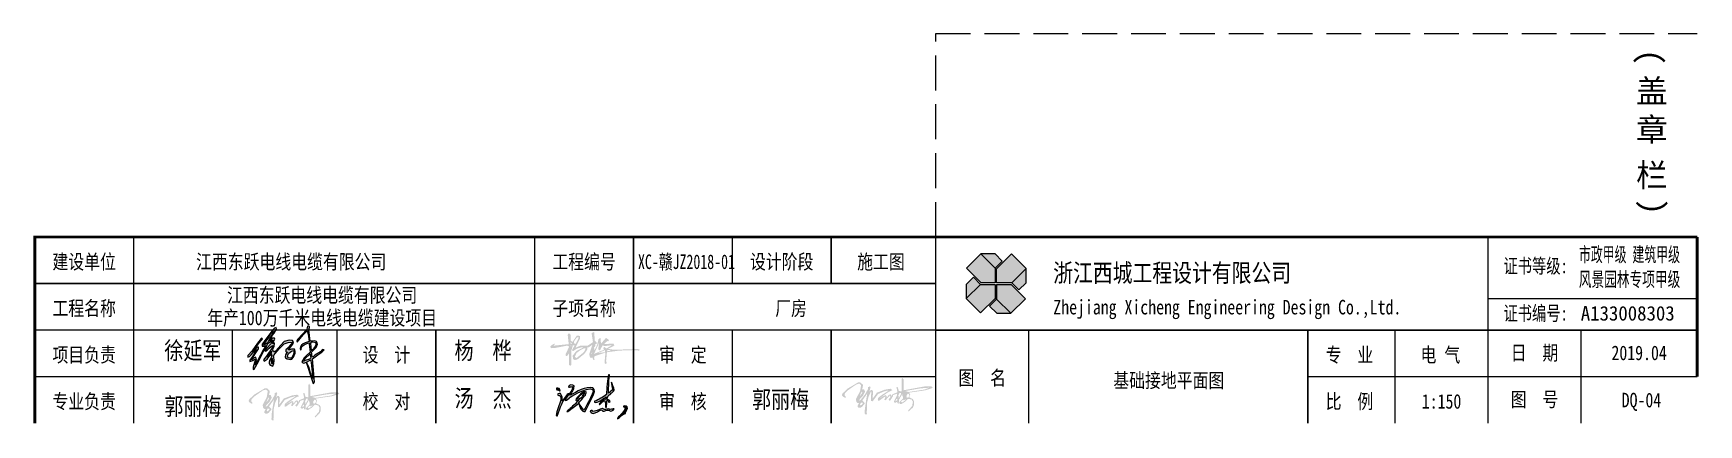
# Model space of a CAD drawing. Extents: x 7651907 to 8255021, y -2490714 to -1144618.
# Drawn here: x 8034815 to 8070627, y -1862415 to -1854009 of the extents above; entities that cross this region are included whole.
import ezdxf
from ezdxf.enums import TextEntityAlignment as Align

# ---------------------------------------------------------------- set-up
doc = ezdxf.new("R2010")
doc.units = 0
doc.header["$LTSCALE"] = 1000
doc.linetypes.add('DASH', pattern=[0.35, 0.25, -0.1])
doc.layers.get('0').update_dxf_attribs({"linetype": 'CONTINUOUS'})
for name, color, linetype in [('0_0_0', 3, 'CONTINUOUS'), ('┬Í└¬', 7, 'CONTINUOUS'), ('图框', 4, 'CONTINUOUS'), ('图框文字', 7, 'CONTINUOUS')]:
    doc.layers.add(name, color=color, linetype=linetype)
doc.styles.add('宋体', font='', dxfattribs={"width": 0.8})
doc.styles.add('黑体', font='simhei.ttf', dxfattribs={"width": 0.7})
doc.styles.get('宋体').set_extended_font_data('SimSun')

msp = doc.modelspace()

# ---------------------------------------------------------------- texts
at = {"layer": '图框文字', "ltscale": 0.1, "style": '黑体'}
for s, p in [('(', (8069604.5, -1854520.4)), (')', (8069658.8, -1857736.4))]:
    msp.add_text(s, height=500, rotation=270, dxfattribs=at).set_placement(p, align=Align.MIDDLE_CENTER)
for s, p in [('盖', (8069620.3, -1855248.6)), ('章', (8069620.3, -1856077.3)), ('栏', (8069620.3, -1857055.5))]:
    msp.add_text(s, height=500, dxfattribs=at).set_placement(p, align=Align.MIDDLE_CENTER)
at = {"layer": '图框文字', "ltscale": 0.1, "style": '宋体'}
for s, height, width, p in [('市政甲级 建筑甲级 ', 312.5, 0.6, (8069202.5, -1858915)), ('建设单位', 312.5, 0.8, (8035908.5, -1859071.3)), ('江西东跃电线电缆有限公司', 312.5, 0.8, (8040360.8, -1859071.3)), ('工程编号', 312.5, 0.8, (8046658.5, -1859071.3)), ('XC-赣JZ2018-01', 312.5, 0.7, (8048860.2, -1859071.3)), ('设计阶段', 312.5, 0.8, (8050908.5, -1859071.3)), ('施工图', 312.5, 0.8, (8053042, -1859071.3)), ('证书等级:', 312.5, 0.72, (8067119.2, -1859161.8)), ('风景园林专项甲级', 312.5, 0.64, (8069140.3, -1859447.8)), ('工程名称', 312.5, 0.8, (8035908.5, -1860071.3)), ('江西东跃电线电缆有限公司', 312.5, 0.8, (8041025.4, -1859788.7)), ('子项名称', 312.5, 0.8, (8046658.5, -1860071.3)), ('年产100万千米电线电缆建设项目', 312.5, 0.8, (8041025.4, -1860276.7)), ('证书编号:', 312.5, 0.72, (8067119.2, -1860178.7)), ('A133008303 ', 312.5, 0.95, (8069202.5, -1860178.7)), ('项目负责', 312.5, 0.8, (8035908.5, -1861071.3)), ('徐延军', 375, 0.8, (8038246, -1861008.9)), ('设  计', 312.5, 0.8, (8042408.5, -1861071.3)), ('杨  桦', 375, 0.8, (8044486.2, -1861008.9)), ('审  定', 312.5, 0.8, (8048783.5, -1861071.3)), ('专  业', 312.5, 0.8, (8063117.3, -1861071.3)), ('电 气', 312.5, 0.8, (8065072.8, -1861071.3)), ('日  期', 312.5, 0.8, (8067096, -1861028.8)), ('2019.04', 312.5, 0.8, (8069346, -1861028.8)), ('图  名', 312.5, 0.8, (8055221, -1861566.9)), ('专业负责', 312.5, 0.8, (8035908.5, -1862071.3)), ('郭丽梅', 375, 0.8, (8038246, -1862208.9)), ('校  对', 312.5, 0.8, (8042408.5, -1862071.3)), ('汤  杰', 375, 0.8, (8044486.2, -1862036.2)), ('审  核', 312.5, 0.8, (8048783.5, -1862071.3)), ('郭丽梅', 375, 0.8, (8050884.8, -1862058.9)), ('比  例', 312.5, 0.8, (8063117.3, -1862071.3)), ('1:150', 312.5, 0.8, (8065098, -1862071.3)), ('图  号', 312.5, 0.8, (8067096, -1862028.8))]:
    msp.add_text(s, height=height, dxfattribs=dict(at, width=width)).set_placement(p, align=Align.CENTER)
at = {"layer": '图框文字', "ltscale": 0.1, "style": '宋体', "width": 0.8}
for s, height, p in [('浙江西城工程设计有限公司', 390.625, (8056747.1, -1859349.6)), ('Zhejiang Xicheng Engineering Design Co.,Ltd.', 312.5, (8056749.2, -1860046.7))]:
    msp.add_text(s, height=height, dxfattribs=at).set_placement(p)
at = {"layer": '图框文字', "color": 1, "ltscale": 0.1, "style": '宋体', "width": 0.8}
for s, p in [('厂房', (8051110.8, -1860071.3)), ('基础接地平面图', (8059232.3, -1861619.5)), ('DQ-04', (8069396.8, -1862042.9))]:
    msp.add_text(s, height=312.5, dxfattribs=at).set_placement(p, align=Align.CENTER)

# ---------------------------------------------------------------- blocks, each defined once
blk = doc.blocks.new('标志')
at = {"layer": '图框', "ltscale": 0.1}
h = blk.add_hatch(color=251, dxfattribs=at)
h.paths.add_polyline_path([(1484421, -466010), (1484102, -466330), (1484102, -466631), (1484426, -466631), (1484734, -466323)])
h.paths.add_polyline_path([(1484067, -466008), (1483761, -466008), (1484069, -466316), (1484221, -466163)])
h.paths.add_polyline_path([(1483761, -466008), (1483453, -466317), (1483767, -466631), (1484069, -466631), (1484069, -466316)])
h.paths.add_polyline_path([(1483754, -466664), (1483601, -466511), (1483446, -466666), (1483446, -466971)])
h.paths.add_polyline_path([(1484069, -466664), (1483754, -466664), (1483446, -466971), (1483754, -467279), (1484069, -466965)])
h.paths.add_polyline_path([(1484413, -466664), (1484102, -466664), (1484102, -466979), (1484409, -467286), (1484722, -466973)])
h.paths.add_polyline_path([(1484102, -466979), (1483949, -467131), (1484103, -467286), (1484409, -467286)])
h.paths.add_polyline_path([(1484734, -466323), (1484426, -466631), (1484579, -466784), (1484734, -466629)])
blk.add_line((1484421, -466010), (1484102, -466330), dxfattribs=at)
at = {"layer": '图框', "ltscale": 0.1, "flags": 128}
for points in [[(1484069, -466631), (1483767, -466631), (1483453, -466317), (1483761, -466008), (1484069, -466316), (1484069, -466631)], [(1484069, -466316), (1484221, -466163), (1484067, -466008), (1483761, -466008)], [(1484102, -466631), (1484102, -466330), (1484421, -466010), (1484734, -466323), (1484426, -466631), (1484102, -466631)], [(1484102, -466631), (1484102, -466330), (1484421, -466010)], [(1483754, -466664), (1483601, -466511), (1483446, -466666), (1483446, -466971)], [(1484426, -466631), (1484579, -466784), (1484734, -466629), (1484734, -466323)], [(1484069, -466664), (1484069, -466965), (1483754, -467279), (1483446, -466971), (1483754, -466664), (1484069, -466664)], [(1484102, -466664), (1484102, -466979), (1483949, -467131)], [(1484102, -466979), (1483949, -467131), (1484103, -467286), (1484409, -467286)], [(1484102, -466664), (1484413, -466664), (1484722, -466973), (1484409, -467286), (1484102, -466979), (1484102, -466664)]]:
    blk.add_lwpolyline(points, dxfattribs=at)
blk = doc.blocks.new('汤杰（实）')
at = {"linetype": 'Continuous', "lineweight": 0}
h = blk.add_hatch(color=256, dxfattribs=at)
edge = h.paths.add_edge_path()
edge.add_spline(control_points=[(-6.699, 2.428), (-6.699, 2.428), (-6.699, 2.428), (-6.699, 2.428), (-6.693, 2.542), (-6.666, 2.585), (-6.569, 2.639)], knot_values=[0.269231, 0.269231, 0.269231, 0.269231, 0.288462, 0.288462, 0.288462, 0.307692, 0.307692, 0.307692, 0.307692], degree=3, periodic=0)
edge.add_spline(control_points=[(-6.569, 2.639), (-6.569, 2.639), (-6.569, 2.639), (-6.569, 2.639), (-6.569, 2.646), (-6.569, 2.651), (-6.569, 2.657)], knot_values=[0.230769, 0.230769, 0.230769, 0.230769, 0.25, 0.25, 0.25, 0.269231, 0.269231, 0.269231, 0.269231], degree=3, periodic=0)
edge.add_spline(control_points=[(-6.569, 2.657), (-6.569, 2.657), (-6.569, 2.657), (-6.569, 2.657), (-6.528, 2.667), (-6.452, 2.745), (-6.437, 2.786)], knot_values=[0.192308, 0.192308, 0.192308, 0.192308, 0.211538, 0.211538, 0.211538, 0.230769, 0.230769, 0.230769, 0.230769], degree=3, periodic=0)
edge.add_spline(control_points=[(-6.437, 2.786), (-6.437, 2.786), (-6.437, 2.786), (-6.437, 2.786), (-6.467, 2.883), (-6.503, 2.979), (-6.546, 3.073)], knot_values=[0.153846, 0.153846, 0.153846, 0.153846, 0.173077, 0.173077, 0.173077, 0.192308, 0.192308, 0.192308, 0.192308], degree=3, periodic=0)
edge.add_spline(control_points=[(-6.546, 3.073), (-6.546, 3.073), (-6.546, 3.073), (-6.546, 3.073), (-6.541, 2.987), (-6.531, 2.88), (-6.488, 2.806)], knot_values=[0.115385, 0.115385, 0.115385, 0.115385, 0.134615, 0.134615, 0.134615, 0.153846, 0.153846, 0.153846, 0.153846], degree=3, periodic=0)
edge.add_spline(control_points=[(-6.488, 2.806), (-6.488, 2.806), (-6.488, 2.806), (-6.488, 2.806), (-6.528, 2.748), (-6.594, 2.707), (-6.655, 2.664)], knot_values=[0.076923, 0.076923, 0.076923, 0.076923, 0.096154, 0.096154, 0.096154, 0.115385, 0.115385, 0.115385, 0.115385], degree=3, periodic=0)
edge.add_spline(control_points=[(-6.655, 2.664), (-6.655, 2.664), (-6.655, 2.664), (-6.655, 2.664), (-6.66, 2.702), (-6.66, 2.702), (-6.625, 3.271)], knot_values=[0.038717, 0.038717, 0.038717, 0.038717, 0.05782, 0.05782, 0.05782, 0.076923, 0.076923, 0.076923, 0.076923], degree=3, periodic=0)
edge.add_spline(control_points=[(-6.625, 3.271), (-6.625, 3.29), (-6.61, 3.326), (-6.612, 3.347)], knot_values=[0.961538, 0.961538, 0.961538, 0.961538, 0.997101, 0.997101, 0.997101, 0.997101], degree=3, periodic=0)
edge.add_spline(control_points=[(-6.612, 3.347), (-6.612, 3.347), (-6.612, 3.347), (-6.612, 3.347), (-6.627, 3.347), (-6.64, 3.347), (-6.653, 3.345)], knot_values=[0.923077, 0.923077, 0.923077, 0.923077, 0.942308, 0.942308, 0.942308, 0.961538, 0.961538, 0.961538, 0.961538], degree=3, periodic=0)
edge.add_spline(control_points=[(-6.653, 3.345), (-6.653, 3.345), (-6.653, 3.345), (-6.653, 3.345), (-6.701, 3.195), (-6.721, 2.817), (-6.729, 2.611)], knot_values=[0.884615, 0.884615, 0.884615, 0.884615, 0.903846, 0.903846, 0.903846, 0.923077, 0.923077, 0.923077, 0.923077], degree=3, periodic=0)
edge.add_spline(control_points=[(-6.729, 2.611), (-6.729, 2.611), (-6.729, 2.611), (-6.729, 2.611), (-6.864, 2.512), (-7.016, 2.408), (-7.174, 2.357)], knot_values=[0.846154, 0.846154, 0.846154, 0.846154, 0.865385, 0.865385, 0.865385, 0.884615, 0.884615, 0.884615, 0.884615], degree=3, periodic=0)
edge.add_spline(control_points=[(-7.174, 2.357), (-7.174, 2.357), (-7.174, 2.357), (-7.174, 2.357), (-7.174, 2.344), (-7.174, 2.331), (-7.174, 2.319)], knot_values=[0.807692, 0.807692, 0.807692, 0.807692, 0.826923, 0.826923, 0.826923, 0.846154, 0.846154, 0.846154, 0.846154], degree=3, periodic=0)
edge.add_spline(control_points=[(-7.174, 2.319), (-7.174, 2.319), (-7.174, 2.319), (-7.174, 2.319), (-7.1, 2.26), (-6.775, 2.499), (-6.747, 2.517)], knot_values=[0.769231, 0.769231, 0.769231, 0.769231, 0.788462, 0.788462, 0.788462, 0.807692, 0.807692, 0.807692, 0.807692], degree=3, periodic=0)
edge.add_spline(control_points=[(-6.747, 2.517), (-6.747, 2.517), (-6.747, 2.517), (-6.747, 2.517), (-6.749, 2.486), (-6.752, 2.456), (-6.754, 2.423)], knot_values=[0.730769, 0.730769, 0.730769, 0.730769, 0.75, 0.75, 0.75, 0.769231, 0.769231, 0.769231, 0.769231], degree=3, periodic=0)
edge.add_spline(control_points=[(-6.754, 2.423), (-6.754, 2.423), (-6.754, 2.423), (-6.754, 2.423), (-6.775, 2.428), (-6.795, 2.43), (-6.815, 2.433)], knot_values=[0.692308, 0.692308, 0.692308, 0.692308, 0.711538, 0.711538, 0.711538, 0.730769, 0.730769, 0.730769, 0.730769], degree=3, periodic=0)
edge.add_spline(control_points=[(-6.815, 2.433), (-6.815, 2.433), (-6.815, 2.433), (-6.815, 2.433), (-6.864, 2.405), (-7.003, 2.293), (-7.003, 2.243)], knot_values=[0.653846, 0.653846, 0.653846, 0.653846, 0.673077, 0.673077, 0.673077, 0.692308, 0.692308, 0.692308, 0.692308], degree=3, periodic=0)
edge.add_spline(control_points=[(-7.003, 2.243), (-7.003, 2.243), (-7.003, 2.243), (-7.003, 2.243), (-6.998, 2.24), (-6.991, 2.237), (-6.983, 2.232)], knot_values=[0.615385, 0.615385, 0.615385, 0.615385, 0.634615, 0.634615, 0.634615, 0.653846, 0.653846, 0.653846, 0.653846], degree=3, periodic=0)
edge.add_spline(control_points=[(-6.983, 2.232), (-6.983, 2.232), (-6.983, 2.232), (-6.983, 2.232), (-6.93, 2.283), (-6.876, 2.331), (-6.82, 2.38)], knot_values=[0.576923, 0.576923, 0.576923, 0.576923, 0.596154, 0.596154, 0.596154, 0.615385, 0.615385, 0.615385, 0.615385], degree=3, periodic=0)
edge.add_spline(control_points=[(-6.82, 2.38), (-6.82, 2.38), (-6.82, 2.38), (-6.82, 2.38), (-6.81, 2.38), (-6.8, 2.377), (-6.79, 2.375)], knot_values=[0.538462, 0.538462, 0.538462, 0.538462, 0.557692, 0.557692, 0.557692, 0.576923, 0.576923, 0.576923, 0.576923], degree=3, periodic=0)
edge.add_spline(control_points=[(-6.79, 2.375), (-6.79, 2.375), (-6.79, 2.375), (-6.79, 2.375), (-6.767, 2.301), (-6.77, 2.22), (-6.767, 2.141)], knot_values=[0.5, 0.5, 0.5, 0.5, 0.519231, 0.519231, 0.519231, 0.538462, 0.538462, 0.538462, 0.538462], degree=3, periodic=0)
edge.add_spline(control_points=[(-6.767, 2.141), (-6.767, 2.141), (-6.767, 2.141), (-6.767, 2.141), (-6.754, 2.131), (-6.754, 2.131), (-6.729, 2.136)], knot_values=[0.461538, 0.461538, 0.461538, 0.461538, 0.480769, 0.480769, 0.480769, 0.5, 0.5, 0.5, 0.5], degree=3, periodic=0)
edge.add_spline(control_points=[(-6.729, 2.136), (-6.729, 2.136), (-6.729, 2.136), (-6.729, 2.136), (-6.724, 2.222), (-6.716, 2.309), (-6.709, 2.395)], knot_values=[0.423077, 0.423077, 0.423077, 0.423077, 0.442308, 0.442308, 0.442308, 0.461538, 0.461538, 0.461538, 0.461538], degree=3, periodic=0)
edge.add_spline(control_points=[(-6.709, 2.395), (-6.709, 2.395), (-6.709, 2.395), (-6.709, 2.395), (-6.671, 2.377), (-6.658, 2.349), (-6.633, 2.314)], knot_values=[0.384615, 0.384615, 0.384615, 0.384615, 0.403846, 0.403846, 0.403846, 0.423077, 0.423077, 0.423077, 0.423077], degree=3, periodic=0)
edge.add_spline(control_points=[(-6.633, 2.314), (-6.633, 2.314), (-6.633, 2.314), (-6.633, 2.314), (-6.62, 2.321), (-6.607, 2.326), (-6.594, 2.331)], knot_values=[0.346154, 0.346154, 0.346154, 0.346154, 0.365385, 0.365385, 0.365385, 0.384615, 0.384615, 0.384615, 0.384615], degree=3, periodic=0)
edge.add_spline(control_points=[(-6.594, 2.331), (-6.594, 2.331), (-6.594, 2.331), (-6.594, 2.331), (-6.594, 2.395), (-6.645, 2.403), (-6.699, 2.428)], knot_values=[0.307692, 0.307692, 0.307692, 0.307692, 0.326923, 0.326923, 0.326923, 0.346154, 0.346154, 0.346154, 0.346154], degree=3, periodic=0)
h = blk.add_hatch(color=256, dxfattribs=at)
edge = h.paths.add_edge_path()
edge.add_spline(control_points=[(-8.555, 1.813), (-8.53, 1.889), (-8.378, 2.428), (-8.271, 2.428)], knot_values=[0.7, 0.7, 0.7, 0.7, 0.8, 0.8, 0.8, 0.8], degree=3, periodic=0)
edge.add_spline(control_points=[(-8.271, 2.428), (-8.245, 2.463), (-8.219, 2.499), (-8.193, 2.534)], knot_values=[0, 0, 0, 0, 0.020833, 0.020833, 0.020833, 0.020833], degree=3, periodic=0)
edge.add_spline(control_points=[(-8.193, 2.534), (-8.167, 2.57), (-8.14, 2.604), (-8.113, 2.639)], knot_values=[0.020833, 0.020833, 0.020833, 0.020833, 0.041667, 0.041667, 0.041667, 0.041667], degree=3, periodic=0)
edge.add_spline(control_points=[(-8.113, 2.639), (-8.228, 2.662), (-8.332, 2.367), (-8.4, 2.367)], knot_values=[0.5, 0.5, 0.5, 0.5, 0.6, 0.6, 0.6, 0.6], degree=3, periodic=0)
edge.add_spline(control_points=[(-8.4, 2.367), (-8.38, 2.494), (-8.37, 2.542), (-8.446, 2.641)], knot_values=[0.4, 0.4, 0.4, 0.4, 0.5, 0.5, 0.5, 0.5], degree=3, periodic=0)
edge.add_spline(control_points=[(-8.446, 2.641), (-8.482, 2.644), (-8.517, 2.654), (-8.548, 2.639)], knot_values=[0.3, 0.3, 0.3, 0.3, 0.4, 0.4, 0.4, 0.4], degree=3, periodic=0)
edge.add_spline(control_points=[(-8.548, 2.639), (-8.55, 2.624), (-8.553, 2.608), (-8.553, 2.593)], knot_values=[0.2, 0.2, 0.2, 0.2, 0.3, 0.3, 0.3, 0.3], degree=3, periodic=0)
edge.add_spline(control_points=[(-8.553, 2.593), (-8.489, 2.563), (-8.459, 2.583), (-8.436, 2.504)], knot_values=[0.1, 0.1, 0.1, 0.1, 0.2, 0.2, 0.2, 0.2], degree=3, periodic=0)
edge.add_spline(control_points=[(-8.436, 2.504), (-8.436, 2.469), (-8.436, 2.433), (-8.436, 2.395)], knot_values=[0, 0, 0, 0, 0.1, 0.1, 0.1, 0.1], degree=3, periodic=0)
edge.add_spline(control_points=[(-8.436, 2.395), (-8.474, 2.202), (-8.604, 2.016), (-8.604, 1.823)], knot_values=[0.9, 0.9, 0.9, 0.9, 1, 1, 1, 1], degree=3, periodic=0)
edge.add_spline(control_points=[(-8.604, 1.823), (-8.588, 1.821), (-8.573, 1.818), (-8.555, 1.813)], knot_values=[0.8, 0.8, 0.8, 0.8, 0.9, 0.9, 0.9, 0.9], degree=3, periodic=0)
h = blk.add_hatch(color=256, dxfattribs=at)
edge = h.paths.add_edge_path()
edge.add_spline(control_points=[(-8.459, 2.745), (-8.459, 2.745), (-8.459, 2.745), (-8.459, 2.745), (-8.459, 2.824), (-8.52, 2.87), (-8.596, 2.844)], knot_values=[0.5, 0.5, 0.5, 0.5, 0.625, 0.625, 0.625, 0.75, 0.75, 0.75, 0.75], degree=3, periodic=0)
edge.add_spline(control_points=[(-8.596, 2.844), (-8.596, 2.844), (-8.596, 2.844), (-8.596, 2.844), (-8.596, 2.806), (-8.596, 2.806), (-8.583, 2.784)], knot_values=[0.25, 0.25, 0.25, 0.25, 0.375, 0.375, 0.375, 0.5, 0.5, 0.5, 0.5], degree=3, periodic=0)
edge.add_spline(control_points=[(-8.583, 2.784), (-8.583, 2.784), (-8.583, 2.784), (-8.583, 2.784), (-8.543, 2.773), (-8.502, 2.773), (-8.482, 2.733)], knot_values=[0, 0, 0, 0, 0.125, 0.125, 0.125, 0.25, 0.25, 0.25, 0.25], degree=3, periodic=0)
edge.add_spline(control_points=[(-8.482, 2.733), (-8.474, 2.738), (-8.466, 2.743), (-8.459, 2.745)], knot_values=[0.75, 0.75, 0.75, 0.75, 1, 1, 1, 1], degree=3, periodic=0)
h = blk.add_hatch(color=256, dxfattribs=at)
edge = h.paths.add_edge_path()
edge.add_spline(control_points=[(-7.516, 2.585), (-7.516, 2.585), (-7.516, 2.585), (-7.516, 2.585), (-7.504, 2.621), (-7.491, 2.657), (-7.478, 2.692)], knot_values=[0.625, 0.625, 0.625, 0.625, 0.645833, 0.645833, 0.645833, 0.666667, 0.666667, 0.666667, 0.666667], degree=3, periodic=0)
edge.add_spline(control_points=[(-7.478, 2.692), (-7.478, 2.692), (-7.478, 2.692), (-7.478, 2.692), (-7.552, 2.794), (-7.872, 2.507), (-7.872, 2.392)], knot_values=[0.583333, 0.583333, 0.583333, 0.583333, 0.604167, 0.604167, 0.604167, 0.625, 0.625, 0.625, 0.625], degree=3, periodic=0)
edge.add_spline(control_points=[(-7.872, 2.392), (-7.872, 2.392), (-7.872, 2.392), (-7.872, 2.392), (-7.839, 2.387), (-7.814, 2.377), (-7.814, 2.339)], knot_values=[0.541667, 0.541667, 0.541667, 0.541667, 0.5625, 0.5625, 0.5625, 0.583333, 0.583333, 0.583333, 0.583333], degree=3, periodic=0)
edge.add_spline(control_points=[(-7.814, 2.339), (-7.814, 2.339), (-7.814, 2.339), (-7.814, 2.339), (-7.831, 2.334), (-7.831, 2.334), (-7.892, 2.263)], knot_values=[0.5, 0.5, 0.5, 0.5, 0.520833, 0.520833, 0.520833, 0.541667, 0.541667, 0.541667, 0.541667], degree=3, periodic=0)
edge.add_spline(control_points=[(-7.892, 2.263), (-7.892, 2.263), (-7.892, 2.263), (-7.892, 2.263), (-8.027, 2.136), (-8.167, 2.024), (-8.21, 1.978)], knot_values=[0.458333, 0.458333, 0.458333, 0.458333, 0.479167, 0.479167, 0.479167, 0.5, 0.5, 0.5, 0.5], degree=3, periodic=0)
edge.add_spline(control_points=[(-8.21, 1.978), (-8.21, 1.978), (-8.21, 1.978), (-8.21, 1.978), (-8.2, 1.978), (-8.187, 1.978), (-8.174, 1.976)], knot_values=[0.416667, 0.416667, 0.416667, 0.416667, 0.4375, 0.4375, 0.4375, 0.458333, 0.458333, 0.458333, 0.458333], degree=3, periodic=0)
edge.add_spline(control_points=[(-8.174, 1.976), (-8.174, 1.976), (-8.174, 1.976), (-8.174, 1.976), (-8.027, 2.055), (-7.915, 2.184), (-7.773, 2.273)], knot_values=[0.375, 0.375, 0.375, 0.375, 0.395833, 0.395833, 0.395833, 0.416667, 0.416667, 0.416667, 0.416667], degree=3, periodic=0)
edge.add_spline(control_points=[(-7.773, 2.273), (-7.773, 2.273), (-7.773, 2.273), (-7.773, 2.273), (-7.725, 2.169), (-7.674, 1.925), (-7.519, 1.976)], knot_values=[0.333333, 0.333333, 0.333333, 0.333333, 0.354167, 0.354167, 0.354167, 0.375, 0.375, 0.375, 0.375], degree=3, periodic=0)
edge.add_spline(control_points=[(-7.519, 1.976), (-7.519, 1.976), (-7.519, 1.976), (-7.519, 1.976), (-7.42, 2.174), (-7.321, 2.372), (-7.222, 2.568)], knot_values=[0.291667, 0.291667, 0.291667, 0.291667, 0.3125, 0.3125, 0.3125, 0.333333, 0.333333, 0.333333, 0.333333], degree=3, periodic=0)
edge.add_spline(control_points=[(-7.222, 2.568), (-7.222, 2.568), (-7.222, 2.568), (-7.222, 2.568), (-7.189, 2.662), (-7.138, 2.781), (-7.235, 2.855)], knot_values=[0.25, 0.25, 0.25, 0.25, 0.270833, 0.270833, 0.270833, 0.291667, 0.291667, 0.291667, 0.291667], degree=3, periodic=0)
edge.add_spline(control_points=[(-7.235, 2.855), (-7.235, 2.855), (-7.235, 2.855), (-7.235, 2.855), (-7.494, 2.928), (-7.859, 2.705), (-8.078, 2.585)], knot_values=[0.208333, 0.208333, 0.208333, 0.208333, 0.229167, 0.229167, 0.229167, 0.25, 0.25, 0.25, 0.25], degree=3, periodic=0)
edge.add_spline(control_points=[(-8.078, 2.585), (-8.078, 2.585), (-8.078, 2.585), (-8.078, 2.585), (-8.017, 2.71), (-7.93, 2.786), (-7.93, 2.931)], knot_values=[0.166667, 0.166667, 0.166667, 0.166667, 0.1875, 0.1875, 0.1875, 0.208333, 0.208333, 0.208333, 0.208333], degree=3, periodic=0)
edge.add_spline(control_points=[(-7.93, 2.931), (-7.93, 2.931), (-7.93, 2.931), (-7.93, 2.931), (-7.991, 2.971), (-8.141, 2.994), (-8.141, 2.885)], knot_values=[0.125, 0.125, 0.125, 0.125, 0.145833, 0.145833, 0.145833, 0.166667, 0.166667, 0.166667, 0.166667], degree=3, periodic=0)
edge.add_spline(control_points=[(-8.141, 2.885), (-8.141, 2.885), (-8.141, 2.885), (-8.141, 2.885), (-8.098, 2.88), (-8.042, 2.903), (-7.994, 2.903)], knot_values=[0.083333, 0.083333, 0.083333, 0.083333, 0.104167, 0.104167, 0.104167, 0.125, 0.125, 0.125, 0.125], degree=3, periodic=0)
edge.add_spline(control_points=[(-7.994, 2.903), (-7.994, 2.903), (-7.994, 2.903), (-7.994, 2.903), (-7.966, 2.834), (-8.06, 2.697), (-8.113, 2.639)], knot_values=[0.041667, 0.041667, 0.041667, 0.041667, 0.0625, 0.0625, 0.0625, 0.083333, 0.083333, 0.083333, 0.083333], degree=3, periodic=0)
edge.add_spline(control_points=[(-8.113, 2.639), (-8.113, 2.639), (-8.113, 2.639), (-8.113, 2.639), (-8.167, 2.57), (-8.22, 2.499), (-8.271, 2.428)], knot_values=[0, 0, 0, 0, 0.020833, 0.020833, 0.020833, 0.041667, 0.041667, 0.041667, 0.041667], degree=3, periodic=0)
edge.add_spline(control_points=[(-8.271, 2.428), (-8.278, 2.408), (-8.278, 2.408), (-8.271, 2.387)], knot_values=[0.958333, 0.958333, 0.958333, 0.958333, 1, 1, 1, 1], degree=3, periodic=0)
edge.add_spline(control_points=[(-8.271, 2.387), (-8.271, 2.387), (-8.271, 2.387), (-8.271, 2.387), (-8.212, 2.377), (-8.129, 2.474), (-8.085, 2.507)], knot_values=[0.916667, 0.916667, 0.916667, 0.916667, 0.9375, 0.9375, 0.9375, 0.958333, 0.958333, 0.958333, 0.958333], degree=3, periodic=0)
edge.add_spline(control_points=[(-8.085, 2.507), (-8.085, 2.507), (-8.085, 2.507), (-8.085, 2.507), (-7.984, 2.56), (-7.224, 3.038), (-7.224, 2.7)], knot_values=[0.875, 0.875, 0.875, 0.875, 0.895833, 0.895833, 0.895833, 0.916667, 0.916667, 0.916667, 0.916667], degree=3, periodic=0)
edge.add_spline(control_points=[(-7.224, 2.7), (-7.224, 2.7), (-7.224, 2.7), (-7.224, 2.7), (-7.265, 2.626), (-7.265, 2.626), (-7.323, 2.484)], knot_values=[0.833333, 0.833333, 0.833333, 0.833333, 0.854167, 0.854167, 0.854167, 0.875, 0.875, 0.875, 0.875], degree=3, periodic=0)
edge.add_spline(control_points=[(-7.323, 2.484), (-7.323, 2.484), (-7.323, 2.484), (-7.323, 2.484), (-7.555, 2.042), (-7.555, 2.042), (-7.572, 2.027)], knot_values=[0.791667, 0.791667, 0.791667, 0.791667, 0.8125, 0.8125, 0.8125, 0.833333, 0.833333, 0.833333, 0.833333], degree=3, periodic=0)
edge.add_spline(control_points=[(-7.572, 2.027), (-7.572, 2.027), (-7.572, 2.027), (-7.572, 2.027), (-7.656, 2.118), (-7.707, 2.189), (-7.76, 2.303)], knot_values=[0.75, 0.75, 0.75, 0.75, 0.770833, 0.770833, 0.770833, 0.791667, 0.791667, 0.791667, 0.791667], degree=3, periodic=0)
edge.add_spline(control_points=[(-7.76, 2.303), (-7.76, 2.303), (-7.76, 2.303), (-7.76, 2.303), (-7.72, 2.357), (-7.72, 2.357), (-7.651, 2.423)], knot_values=[0.708333, 0.708333, 0.708333, 0.708333, 0.729167, 0.729167, 0.729167, 0.75, 0.75, 0.75, 0.75], degree=3, periodic=0)
edge.add_spline(control_points=[(-7.651, 2.423), (-7.651, 2.423), (-7.651, 2.423), (-7.651, 2.423), (-7.631, 2.448), (-7.562, 2.57), (-7.516, 2.585)], knot_values=[0.666667, 0.666667, 0.666667, 0.666667, 0.6875, 0.6875, 0.6875, 0.708333, 0.708333, 0.708333, 0.708333], degree=3, periodic=0)
edge = h.paths.add_edge_path(flags=16)
edge.add_spline(control_points=[(-7.542, 2.664), (-7.638, 2.535), (-7.638, 2.535), (-7.643, 2.512), (-7.643, 2.512), (-7.643, 2.512), (-7.643, 2.512)], knot_values=[0.5, 0.5, 0.5, 0.5, 0.625, 0.625, 0.625, 0.75, 0.75, 0.75, 0.75], degree=3, periodic=0)
edge.add_spline(control_points=[(-7.643, 2.512), (-7.687, 2.512), (-7.76, 2.403), (-7.788, 2.372)], knot_values=[0.75, 0.75, 0.75, 0.75, 1, 1, 1, 1], degree=3, periodic=0)
edge.add_spline(control_points=[(-7.788, 2.372), (-7.803, 2.395), (-7.816, 2.418), (-7.829, 2.438), (-7.829, 2.438), (-7.829, 2.438), (-7.829, 2.438)], knot_values=[0, 0, 0, 0, 0.125, 0.125, 0.125, 0.25, 0.25, 0.25, 0.25], degree=3, periodic=0)
edge.add_spline(control_points=[(-7.829, 2.438), (-7.819, 2.494), (-7.593, 2.69), (-7.542, 2.664), (-7.542, 2.664), (-7.542, 2.664), (-7.542, 2.664)], knot_values=[0.25, 0.25, 0.25, 0.25, 0.375, 0.375, 0.375, 0.5, 0.5, 0.5, 0.5], degree=3, periodic=0)
h = blk.add_hatch(color=256, dxfattribs=at)
edge = h.paths.add_edge_path()
edge.add_spline(control_points=[(-7.222, 1.902), (-7.123, 1.902), (-7.014, 2.027), (-6.899, 2.039)], knot_values=[0.9, 0.9, 0.9, 0.9, 1, 1, 1, 1], degree=3, periodic=0)
edge.add_spline(control_points=[(-6.899, 2.039), (-6.899, 2.039), (-6.899, 2.039), (-6.899, 2.039), (-6.894, 2.011), (-6.894, 2.011), (-6.871, 1.983)], knot_values=[0.8, 0.8, 0.8, 0.8, 0.85, 0.85, 0.85, 0.9, 0.9, 0.9, 0.9], degree=3, periodic=0)
edge.add_spline(control_points=[(-6.871, 1.983), (-6.871, 1.983), (-6.871, 1.983), (-6.871, 1.983), (-6.787, 1.983), (-6.716, 2.039), (-6.635, 2.024)], knot_values=[0.7, 0.7, 0.7, 0.7, 0.75, 0.75, 0.75, 0.8, 0.8, 0.8, 0.8], degree=3, periodic=0)
edge.add_spline(control_points=[(-6.635, 2.024), (-6.635, 2.024), (-6.635, 2.024), (-6.635, 2.024), (-6.587, 1.95), (-6.47, 2.011), (-6.439, 2.075)], knot_values=[0.6, 0.6, 0.6, 0.6, 0.65, 0.65, 0.65, 0.7, 0.7, 0.7, 0.7], degree=3, periodic=0)
edge.add_spline(control_points=[(-6.439, 2.075), (-6.439, 2.075), (-6.439, 2.075), (-6.439, 2.075), (-6.485, 2.085), (-6.533, 2.052), (-6.582, 2.052)], knot_values=[0.5, 0.5, 0.5, 0.5, 0.55, 0.55, 0.55, 0.6, 0.6, 0.6, 0.6], degree=3, periodic=0)
edge.add_spline(control_points=[(-6.582, 2.052), (-6.582, 2.052), (-6.582, 2.052), (-6.582, 2.052), (-6.683, 2.113), (-6.785, 1.994), (-6.879, 2.088)], knot_values=[0.4, 0.4, 0.4, 0.4, 0.45, 0.45, 0.45, 0.5, 0.5, 0.5, 0.5], degree=3, periodic=0)
edge.add_spline(control_points=[(-6.879, 2.088), (-6.879, 2.088), (-6.879, 2.088), (-6.879, 2.088), (-6.986, 2.065), (-7.171, 1.958), (-7.25, 1.976)], knot_values=[0.3, 0.3, 0.3, 0.3, 0.35, 0.35, 0.35, 0.4, 0.4, 0.4, 0.4], degree=3, periodic=0)
edge.add_spline(control_points=[(-7.25, 1.976), (-7.25, 1.976), (-7.25, 1.976), (-7.25, 1.976), (-7.255, 1.989), (-7.26, 1.999), (-7.262, 2.009)], knot_values=[0.2, 0.2, 0.2, 0.2, 0.25, 0.25, 0.25, 0.3, 0.3, 0.3, 0.3], degree=3, periodic=0)
edge.add_spline(control_points=[(-7.262, 2.009), (-7.262, 2.009), (-7.262, 2.009), (-7.262, 2.009), (-7.301, 2.019), (-7.311, 2.024), (-7.341, 2.004)], knot_values=[0.1, 0.1, 0.1, 0.1, 0.15, 0.15, 0.15, 0.2, 0.2, 0.2, 0.2], degree=3, periodic=0)
edge.add_spline(control_points=[(-7.341, 2.004), (-7.341, 2.004), (-7.341, 2.004), (-7.341, 2.004), (-7.341, 1.948), (-7.265, 1.917), (-7.222, 1.902)], knot_values=[0, 0, 0, 0, 0.05, 0.05, 0.05, 0.1, 0.1, 0.1, 0.1], degree=3, periodic=0)
h = blk.add_hatch(color=256, dxfattribs=at)
edge = h.paths.add_edge_path()
edge.add_spline(control_points=[(-6.02, 1.95), (-6.02, 1.95), (-6.02, 1.95), (-6.02, 1.95), (-6.015, 1.953), (-6.01, 1.955), (-6.005, 1.958)], knot_values=[0.666667, 0.666667, 0.666667, 0.666667, 0.722222, 0.722222, 0.722222, 0.777778, 0.777778, 0.777778, 0.777778], degree=3, periodic=0)
edge.add_spline(control_points=[(-6.005, 1.958), (-6.005, 1.958), (-6.005, 1.958), (-6.005, 1.958), (-5.998, 1.989), (-5.998, 1.989), (-5.944, 2.093)], knot_values=[0.555556, 0.555556, 0.555556, 0.555556, 0.611111, 0.611111, 0.611111, 0.666667, 0.666667, 0.666667, 0.666667], degree=3, periodic=0)
edge.add_spline(control_points=[(-5.944, 2.093), (-5.944, 2.093), (-5.944, 2.093), (-5.944, 2.093), (-5.931, 2.189), (-6.028, 2.194), (-6.099, 2.171)], knot_values=[0.444444, 0.444444, 0.444444, 0.444444, 0.5, 0.5, 0.5, 0.555556, 0.555556, 0.555556, 0.555556], degree=3, periodic=0)
edge.add_spline(control_points=[(-6.099, 2.171), (-6.099, 2.171), (-6.099, 2.171), (-6.099, 2.171), (-6.099, 2.164), (-6.099, 2.156), (-6.097, 2.149)], knot_values=[0.333333, 0.333333, 0.333333, 0.333333, 0.388889, 0.388889, 0.388889, 0.444444, 0.444444, 0.444444, 0.444444], degree=3, periodic=0)
edge.add_spline(control_points=[(-6.097, 2.149), (-6.097, 2.149), (-6.097, 2.149), (-6.097, 2.149), (-6.074, 2.141), (-6.051, 2.131), (-6.028, 2.121)], knot_values=[0.222222, 0.222222, 0.222222, 0.222222, 0.277778, 0.277778, 0.277778, 0.333333, 0.333333, 0.333333, 0.333333], degree=3, periodic=0)
edge.add_spline(control_points=[(-6.028, 2.121), (-6.028, 2.121), (-6.028, 2.121), (-6.028, 2.121), (-6.064, 1.978), (-6.219, 1.836), (-6.318, 1.729)], knot_values=[0.111111, 0.111111, 0.111111, 0.111111, 0.166667, 0.166667, 0.166667, 0.222222, 0.222222, 0.222222, 0.222222], degree=3, periodic=0)
edge.add_spline(control_points=[(-6.318, 1.729), (-6.318, 1.729), (-6.318, 1.729), (-6.318, 1.729), (-6.325, 1.707), (-6.325, 1.707), (-6.32, 1.696)], knot_values=[0, 0, 0, 0, 0.055556, 0.055556, 0.055556, 0.111111, 0.111111, 0.111111, 0.111111], degree=3, periodic=0)
edge.add_spline(control_points=[(-6.32, 1.696), (-6.229, 1.752), (-6.119, 1.915), (-6.018, 1.895)], knot_values=[0.888889, 0.888889, 0.888889, 0.888889, 1, 1, 1, 1], degree=3, periodic=0)
edge.add_spline(control_points=[(-6.018, 1.895), (-6.018, 1.895), (-6.018, 1.895), (-6.018, 1.895), (-6.02, 1.915), (-6.02, 1.933), (-6.02, 1.95)], knot_values=[0.777778, 0.777778, 0.777778, 0.777778, 0.833333, 0.833333, 0.833333, 0.888889, 0.888889, 0.888889, 0.888889], degree=3, periodic=0)
at = {"layer": '┬Í└¬'}
for points, knots in [([(-6.625, 3.271), (-6.66, 2.702), (-6.66, 2.702), (-6.655, 2.664), (-6.655, 2.664), (-6.594, 2.707), (-6.528, 2.748), (-6.488, 2.806), (-6.488, 2.806), (-6.531, 2.88), (-6.541, 2.987), (-6.546, 3.073), (-6.546, 3.073), (-6.503, 2.979), (-6.467, 2.883), (-6.437, 2.786), (-6.437, 2.786), (-6.452, 2.745), (-6.528, 2.667), (-6.569, 2.657), (-6.569, 2.657), (-6.569, 2.651), (-6.569, 2.646), (-6.569, 2.639), (-6.569, 2.639), (-6.666, 2.585), (-6.693, 2.542), (-6.699, 2.428), (-6.699, 2.428), (-6.645, 2.403), (-6.594, 2.395), (-6.594, 2.331), (-6.594, 2.331), (-6.607, 2.326), (-6.62, 2.321), (-6.633, 2.314), (-6.633, 2.314), (-6.658, 2.349), (-6.671, 2.377), (-6.709, 2.395), (-6.709, 2.395), (-6.716, 2.309), (-6.724, 2.222), (-6.729, 2.136), (-6.729, 2.136), (-6.754, 2.131), (-6.754, 2.131), (-6.767, 2.141), (-6.767, 2.141), (-6.77, 2.22), (-6.767, 2.301), (-6.79, 2.375), (-6.79, 2.375), (-6.8, 2.377), (-6.81, 2.38), (-6.82, 2.38), (-6.82, 2.38), (-6.876, 2.331), (-6.93, 2.283), (-6.983, 2.232), (-6.983, 2.232), (-6.991, 2.237), (-6.998, 2.24), (-7.003, 2.243), (-7.003, 2.243), (-7.003, 2.293), (-6.864, 2.405), (-6.815, 2.433), (-6.815, 2.433), (-6.795, 2.43), (-6.775, 2.428), (-6.754, 2.423), (-6.754, 2.423), (-6.752, 2.456), (-6.749, 2.486), (-6.747, 2.517), (-6.747, 2.517), (-6.775, 2.499), (-7.1, 2.26), (-7.174, 2.319), (-7.174, 2.319), (-7.174, 2.331), (-7.174, 2.344), (-7.174, 2.357), (-7.174, 2.357), (-7.016, 2.408), (-6.864, 2.512), (-6.729, 2.611), (-6.729, 2.611), (-6.721, 2.817), (-6.701, 3.195), (-6.653, 3.345), (-6.653, 3.345), (-6.64, 3.347), (-6.627, 3.347), (-6.612, 3.347), (-6.612, 3.347), (-6.61, 3.326), (-6.625, 3.29), (-6.625, 3.271)], [0.0387175, 0.0387175, 0.0387175, 0.0387175, 0.0769231, 0.0769231, 0.0769231, 0.0769231, 0.1153846, 0.1153846, 0.1153846, 0.1153846, 0.1538462, 0.1538462, 0.1538462, 0.1538462, 0.1923077, 0.1923077, 0.1923077, 0.1923077, 0.2307692, 0.2307692, 0.2307692, 0.2307692, 0.2692308, 0.2692308, 0.2692308, 0.2692308, 0.3076923, 0.3076923, 0.3076923, 0.3076923, 0.3461538, 0.3461538, 0.3461538, 0.3461538, 0.3846154, 0.3846154, 0.3846154, 0.3846154, 0.4230769, 0.4230769, 0.4230769, 0.4230769, 0.4615385, 0.4615385, 0.4615385, 0.4615385, 0.5, 0.5, 0.5, 0.5, 0.5384615, 0.5384615, 0.5384615, 0.5384615, 0.5769231, 0.5769231, 0.5769231, 0.5769231, 0.6153846, 0.6153846, 0.6153846, 0.6153846, 0.6538462, 0.6538462, 0.6538462, 0.6538462, 0.6923077, 0.6923077, 0.6923077, 0.6923077, 0.7307692, 0.7307692, 0.7307692, 0.7307692, 0.7692308, 0.7692308, 0.7692308, 0.7692308, 0.8076923, 0.8076923, 0.8076923, 0.8076923, 0.8461538, 0.8461538, 0.8461538, 0.8461539, 0.8846154, 0.8846154, 0.8846154, 0.8846154, 0.9230769, 0.9230769, 0.9230769, 0.9230769, 0.9615385, 0.9615385, 0.9615385, 0.9615385, 0.9971012, 0.9971012, 0.9971012, 0.9971012]), ([(-8.436, 2.395), (-8.436, 2.433), (-8.436, 2.469), (-8.436, 2.504), (-8.436, 2.504), (-8.459, 2.583), (-8.489, 2.563), (-8.553, 2.593), (-8.553, 2.593), (-8.553, 2.608), (-8.55, 2.624), (-8.548, 2.639), (-8.548, 2.639), (-8.517, 2.654), (-8.482, 2.644), (-8.446, 2.641), (-8.446, 2.641), (-8.37, 2.542), (-8.38, 2.494), (-8.4, 2.367), (-8.4, 2.367), (-8.332, 2.367), (-8.228, 2.662), (-8.113, 2.639), (-8.113, 2.639), (-8.167, 2.57), (-8.22, 2.499), (-8.271, 2.428), (-8.271, 2.428), (-8.378, 2.428), (-8.53, 1.889), (-8.555, 1.813), (-8.555, 1.813), (-8.573, 1.818), (-8.588, 1.821), (-8.604, 1.823), (-8.604, 1.823), (-8.604, 2.016), (-8.474, 2.202), (-8.436, 2.395)], [0, 0, 0, 0, 0.1, 0.1, 0.1, 0.1, 0.2, 0.2, 0.2, 0.2, 0.3, 0.3, 0.3, 0.3, 0.4, 0.4, 0.4, 0.4, 0.5, 0.5, 0.5, 0.5, 0.6, 0.6, 0.6, 0.6, 0.7, 0.7, 0.7, 0.7, 0.8, 0.8, 0.8, 0.8, 0.9, 0.9, 0.9, 0.9, 1, 1, 1, 1]), ([(-8.482, 2.733), (-8.502, 2.773), (-8.543, 2.773), (-8.583, 2.784), (-8.583, 2.784), (-8.596, 2.806), (-8.596, 2.806), (-8.596, 2.844), (-8.596, 2.844), (-8.52, 2.87), (-8.459, 2.824), (-8.459, 2.745), (-8.459, 2.745), (-8.466, 2.743), (-8.474, 2.738), (-8.482, 2.733)], [0, 0, 0, 0, 0.25, 0.25, 0.25, 0.25, 0.5, 0.5, 0.5, 0.5, 0.75, 0.75, 0.75, 0.75, 1, 1, 1, 1]), ([(-8.271, 2.428), (-8.22, 2.499), (-8.167, 2.57), (-8.113, 2.639), (-8.113, 2.639), (-8.06, 2.697), (-7.966, 2.834), (-7.994, 2.903), (-7.994, 2.903), (-8.042, 2.903), (-8.098, 2.88), (-8.141, 2.885), (-8.141, 2.885), (-8.141, 2.994), (-7.991, 2.971), (-7.93, 2.931), (-7.93, 2.931), (-7.93, 2.786), (-8.017, 2.71), (-8.078, 2.585), (-8.078, 2.585), (-7.859, 2.705), (-7.494, 2.928), (-7.235, 2.855), (-7.235, 2.855), (-7.138, 2.781), (-7.189, 2.662), (-7.222, 2.568), (-7.222, 2.568), (-7.321, 2.372), (-7.42, 2.174), (-7.519, 1.976), (-7.519, 1.976), (-7.674, 1.925), (-7.725, 2.169), (-7.773, 2.273), (-7.773, 2.273), (-7.915, 2.184), (-8.027, 2.055), (-8.174, 1.976), (-8.174, 1.976), (-8.187, 1.978), (-8.2, 1.978), (-8.21, 1.978), (-8.21, 1.978), (-8.167, 2.024), (-8.027, 2.136), (-7.892, 2.263), (-7.892, 2.263), (-7.831, 2.334), (-7.831, 2.334), (-7.814, 2.339), (-7.814, 2.339), (-7.814, 2.377), (-7.839, 2.387), (-7.872, 2.392), (-7.872, 2.392), (-7.872, 2.507), (-7.552, 2.794), (-7.478, 2.692), (-7.478, 2.692), (-7.491, 2.657), (-7.504, 2.621), (-7.516, 2.585), (-7.516, 2.585), (-7.562, 2.57), (-7.631, 2.448), (-7.651, 2.423), (-7.651, 2.423), (-7.72, 2.357), (-7.72, 2.357), (-7.76, 2.303), (-7.76, 2.303), (-7.707, 2.189), (-7.656, 2.118), (-7.572, 2.027), (-7.572, 2.027), (-7.555, 2.042), (-7.555, 2.042), (-7.323, 2.484), (-7.323, 2.484), (-7.265, 2.626), (-7.265, 2.626), (-7.224, 2.7), (-7.224, 2.7), (-7.224, 3.038), (-7.984, 2.56), (-8.085, 2.507), (-8.085, 2.507), (-8.129, 2.474), (-8.212, 2.377), (-8.271, 2.387), (-8.271, 2.387), (-8.278, 2.408), (-8.278, 2.408), (-8.271, 2.428)], [0, 0, 0, 0, 0.041667, 0.041667, 0.041667, 0.041667, 0.083333, 0.083333, 0.083333, 0.083333, 0.125, 0.125, 0.125, 0.125, 0.166667, 0.166667, 0.166667, 0.166667, 0.208333, 0.208333, 0.208333, 0.208333, 0.25, 0.25, 0.25, 0.25, 0.291667, 0.291667, 0.291667, 0.291667, 0.333333, 0.333333, 0.333333, 0.333333, 0.375, 0.375, 0.375, 0.375, 0.416667, 0.416667, 0.416667, 0.416667, 0.458333, 0.458333, 0.458333, 0.458333, 0.5, 0.5, 0.5, 0.5, 0.541667, 0.541667, 0.541667, 0.541667, 0.583333, 0.583333, 0.583333, 0.583333, 0.625, 0.625, 0.625, 0.625, 0.666667, 0.666667, 0.666667, 0.666667, 0.708333, 0.708333, 0.708333, 0.708333, 0.75, 0.75, 0.75, 0.75, 0.791667, 0.791667, 0.791667, 0.791667, 0.833333, 0.833333, 0.833333, 0.833333, 0.875, 0.875, 0.875, 0.875, 0.916667, 0.916667, 0.916667, 0.916667, 0.958333, 0.958333, 0.958333, 0.958333, 1, 1, 1, 1]), ([(-7.222, 1.902), (-7.265, 1.917), (-7.341, 1.948), (-7.341, 2.004), (-7.341, 2.004), (-7.311, 2.024), (-7.301, 2.019), (-7.262, 2.009), (-7.262, 2.009), (-7.26, 1.999), (-7.255, 1.989), (-7.25, 1.976), (-7.25, 1.976), (-7.171, 1.958), (-6.986, 2.065), (-6.879, 2.088), (-6.879, 2.088), (-6.785, 1.994), (-6.683, 2.113), (-6.582, 2.052), (-6.582, 2.052), (-6.533, 2.052), (-6.485, 2.085), (-6.439, 2.075), (-6.439, 2.075), (-6.47, 2.011), (-6.587, 1.95), (-6.635, 2.024), (-6.635, 2.024), (-6.716, 2.039), (-6.787, 1.983), (-6.871, 1.983), (-6.871, 1.983), (-6.894, 2.011), (-6.894, 2.011), (-6.899, 2.039), (-6.899, 2.039), (-7.014, 2.027), (-7.123, 1.902), (-7.222, 1.902)], [0, 0, 0, 0, 0.1, 0.1, 0.1, 0.1, 0.2, 0.2, 0.2, 0.2, 0.3, 0.3, 0.3, 0.3, 0.4, 0.4, 0.4, 0.4, 0.5, 0.5, 0.5, 0.5, 0.6, 0.6, 0.6, 0.6, 0.7, 0.7, 0.7, 0.7, 0.8, 0.8, 0.8, 0.8, 0.9, 0.9, 0.9, 0.9, 1, 1, 1, 1]), ([(-6.32, 1.696), (-6.325, 1.707), (-6.325, 1.707), (-6.318, 1.729), (-6.318, 1.729), (-6.219, 1.836), (-6.064, 1.978), (-6.028, 2.121), (-6.028, 2.121), (-6.051, 2.131), (-6.074, 2.141), (-6.097, 2.149), (-6.097, 2.149), (-6.099, 2.156), (-6.099, 2.164), (-6.099, 2.171), (-6.099, 2.171), (-6.028, 2.194), (-5.931, 2.189), (-5.944, 2.093), (-5.944, 2.093), (-5.998, 1.989), (-5.998, 1.989), (-6.005, 1.958), (-6.005, 1.958), (-6.01, 1.955), (-6.015, 1.953), (-6.02, 1.95), (-6.02, 1.95), (-6.02, 1.933), (-6.02, 1.915), (-6.018, 1.895), (-6.018, 1.895), (-6.119, 1.915), (-6.229, 1.752), (-6.32, 1.696)], [0, 0, 0, 0, 0.111111, 0.111111, 0.111111, 0.111111, 0.222222, 0.222222, 0.222222, 0.222222, 0.333333, 0.333333, 0.333333, 0.333333, 0.444444, 0.444444, 0.444444, 0.444444, 0.555556, 0.555556, 0.555556, 0.555556, 0.666667, 0.666667, 0.666667, 0.666667, 0.777778, 0.777778, 0.777778, 0.777778, 0.888889, 0.888889, 0.888889, 0.888889, 1, 1, 1, 1])]:
    blk.add_open_spline(points, degree=3, knots=knots, dxfattribs=at)
at = {"layer": '┬Í└¬', "color": 7}
blk.add_open_spline([(-7.788, 2.372), (-7.803, 2.395), (-7.816, 2.418), (-7.829, 2.438), (-7.829, 2.438), (-7.819, 2.494), (-7.593, 2.69), (-7.542, 2.664), (-7.542, 2.664), (-7.638, 2.535), (-7.638, 2.535), (-7.643, 2.512), (-7.643, 2.512), (-7.687, 2.512), (-7.76, 2.403), (-7.788, 2.372)], degree=3, knots=[0, 0, 0, 0, 0.25, 0.25, 0.25, 0.25, 0.5, 0.5, 0.5, 0.5, 0.75, 0.75, 0.75, 0.75, 1, 1, 1, 1], dxfattribs=at)
blk = doc.blocks.new('新块265985658514')
at = {"layer": '0_0_0'}
h = blk.add_hatch(color=256, dxfattribs=at)
h.paths.add_polyline_path([(90588, 35278), (90612, 35312), (90682, 35380), (90709, 35406), (90778, 35432), (90850, 35438), (90847, 35414), (90814, 35380), (90776, 35335), (90738, 35295), (90736, 35268), (90749, 35254), (90766, 35262), (90749, 35240), (90732, 35211), (90727, 35174), (90731, 35153), (90759, 35136), (90815, 35124), (90844, 35129), (90872, 35165), (90885, 35194), (90905, 35234), (90904, 35275), (90896, 35296), (90893, 35310), (90837, 35312), (90803, 35299), (90782, 35296), (90784, 35307), (90800, 35324), (90862, 35402), (90877, 35439), (90858, 35466), (90796, 35469), (90707, 35448), (90646, 35383), (90555, 35279), (90536, 35256), (90524, 35278), (90510, 35268), (90503, 35295), (90495, 35306), (90511, 35324), (90528, 35359), (90535, 35415), (90530, 35424), (90501, 35405), (90499, 35415), (90518, 35444), (90542, 35489), (90534, 35509), (90489, 35508), (90470, 35473), (90442, 35450), (90458, 35484), (90496, 35558), (90528, 35594), (90571, 35665), (90561, 35698), (90532, 35686), (90503, 35658), (90450, 35586), (90413, 35536), (90350, 35444), (90311, 35397), (90313, 35365), (90360, 35363), (90382, 35376), (90325, 35283), (90282, 35202), (90233, 35111), (90203, 35049), (90186, 35031), (90194, 35064), (90209, 35120), (90198, 35166), (90157, 35149), (90129, 35120), (90136, 35142), (90224, 35279), (90245, 35317), (90246, 35345), (90222, 35344), (90201, 35320), (90166, 35281), (90135, 35259), (90177, 35311), (90261, 35423), (90299, 35470), (90317, 35489), (90309, 35504), (90293, 35503), (90227, 35417), (90136, 35280), (90055, 35194), (90057, 35169), (90087, 35181), (90114, 35207), (90150, 35248), (90193, 35289), (90212, 35305), (90202, 35279), (90141, 35177), (90092, 35112), (90089, 35087), (90143, 35107), (90183, 35131), (90192, 35110), (90178, 35072), (90151, 34985), (90152, 34947), (90171, 34951), (90246, 35086), (90317, 35238), (90389, 35358), (90409, 35397), (90432, 35423), (90505, 35473), (90467, 35405), (90396, 35328), (90361, 35286), (90371, 35271), (90404, 35294), (90439, 35325), (90472, 35356), (90503, 35377), (90504, 35354), (90391, 35183), (90336, 35117), (90348, 35092), (90404, 35132), (90451, 35196), (90476, 35213), (90484, 35194), (90471, 35155), (90451, 35120), (90440, 35076), (90439, 35055), (90459, 35023), (90501, 35008), (90523, 35053), (90525, 35100), (90521, 35170), (90516, 35185), (90527, 35207), (90548, 35235)])
h.paths.add_polyline_path([(90479, 35240), (90454, 35218), (90411, 35174), (90409, 35172), (90404, 35178), (90430, 35208), (90481, 35275)], flags=16)
h.paths.add_polyline_path([(90493, 35147), (90506, 35098), (90504, 35063), (90493, 35048), (90478, 35061), (90474, 35105)], flags=16)
h.paths.add_polyline_path([(90343, 35380), (90336, 35386), (90343, 35399), (90347, 35404), (90419, 35502), (90463, 35576), (90517, 35632), (90520, 35616), (90474, 35550), (90434, 35472), (90407, 35425)], flags=16)
h.paths.add_polyline_path([(90770, 35203), (90783, 35234), (90788, 35238), (90836, 35275), (90881, 35286), (90883, 35237), (90869, 35200), (90845, 35163), (90831, 35150), (90807, 35147), (90783, 35157), (90768, 35178)], flags=16)
h = blk.add_hatch(color=256, dxfattribs=at)
h.paths.add_polyline_path([(91018, 35337), (91031, 35365), (91084, 35401), (91134, 35419), (91154, 35425), (91156, 35402), (91171, 35255), (91108, 35197), (91062, 35147), (91042, 35112), (91026, 35084), (91046, 35060), (91080, 35066), (91129, 35088), (91140, 35094), (91171, 35113), (91181, 35120), (91188, 35072), (91220, 34786), (91181, 34885), (91154, 34980), (91120, 35052), (91105, 35060), (91139, 34968), (91170, 34859), (91224, 34694), (91237, 34699), (91250, 34728), (91245, 34778), (91237, 34864), (91212, 35134), (91311, 35208), (91384, 35256), (91422, 35298), (91395, 35302), (91361, 35264), (91258, 35202), (91224, 35175), (91213, 35171), (91200, 35194), (91201, 35226), (91194, 35245), (91199, 35257), (91280, 35342), (91305, 35401), (91299, 35423), (91287, 35444), (91248, 35460), (91172, 35455), (91151, 35658), (91162, 35699), (91163, 35717), (91125, 35721), (91119, 35697), (91115, 35659), (90952, 35490), (90935, 35458), (90937, 35436), (90994, 35501), (91056, 35571), (91121, 35638), (91136, 35576), (91154, 35449), (91118, 35437), (91084, 35422), (91049, 35403), (91017, 35379), (91000, 35351), (90993, 35324), (90999, 35293), (91010, 35304)])
h.paths.add_polyline_path([(91179, 35420), (91191, 35436), (91218, 35438), (91272, 35425), (91283, 35407), (91273, 35368), (91243, 35330), (91202, 35289), (91189, 35294), (91187, 35344)], flags=16)
h.paths.add_polyline_path([(91170, 35226), (91188, 35162), (91164, 35135), (91090, 35111), (91055, 35096), (91079, 35136)], flags=16)
for points in [[(90293, 35503), (90227, 35417), (90136, 35280), (90055, 35194), (90057, 35169), (90087, 35181), (90114, 35207), (90150, 35248), (90193, 35289), (90212, 35305), (90202, 35279), (90141, 35177), (90092, 35112), (90089, 35087), (90143, 35107), (90183, 35131), (90192, 35110), (90178, 35072), (90151, 34985), (90152, 34947), (90171, 34951), (90246, 35086), (90317, 35238), (90389, 35358), (90409, 35397), (90432, 35423), (90505, 35473), (90467, 35405), (90396, 35328), (90361, 35286), (90371, 35271), (90404, 35294), (90439, 35325), (90472, 35356), (90503, 35377), (90504, 35354), (90391, 35183), (90336, 35117), (90348, 35092), (90404, 35132), (90451, 35196), (90476, 35213), (90484, 35194), (90471, 35155), (90451, 35120), (90440, 35076), (90439, 35055), (90459, 35023), (90501, 35008), (90523, 35053), (90525, 35100), (90521, 35170), (90516, 35185), (90527, 35207), (90548, 35235), (90588, 35278), (90612, 35312), (90682, 35380), (90709, 35406), (90778, 35432), (90850, 35438), (90847, 35414), (90814, 35380), (90776, 35335), (90738, 35295), (90736, 35268), (90749, 35254), (90766, 35262), (90749, 35240), (90732, 35211), (90727, 35174), (90731, 35153), (90759, 35136), (90815, 35124), (90844, 35129), (90872, 35165), (90885, 35194), (90905, 35234), (90904, 35275), (90896, 35296), (90893, 35310), (90837, 35312), (90803, 35299), (90782, 35296), (90784, 35307), (90800, 35324), (90862, 35402), (90877, 35439), (90858, 35466), (90796, 35469), (90707, 35448), (90646, 35383), (90555, 35279), (90536, 35256), (90524, 35278), (90510, 35268), (90503, 35295), (90495, 35306), (90511, 35324), (90528, 35359), (90535, 35415), (90530, 35424), (90501, 35405), (90499, 35415), (90518, 35444), (90542, 35489), (90534, 35509), (90489, 35508), (90470, 35473), (90442, 35450), (90458, 35484), (90496, 35558), (90528, 35594), (90571, 35665), (90561, 35698), (90532, 35686), (90503, 35658), (90450, 35586), (90413, 35536), (90350, 35444), (90311, 35397), (90313, 35365), (90360, 35363), (90382, 35376), (90325, 35283), (90282, 35202), (90233, 35111), (90203, 35049), (90186, 35031), (90194, 35064), (90209, 35120), (90198, 35166), (90157, 35149), (90129, 35120), (90136, 35142), (90224, 35279), (90245, 35317), (90246, 35345), (90222, 35344), (90201, 35320), (90166, 35281), (90135, 35259), (90177, 35311), (90261, 35423), (90299, 35470), (90317, 35489), (90309, 35504), (90293, 35503)], [(90347, 35404), (90419, 35502), (90463, 35576), (90517, 35632), (90520, 35616), (90474, 35550), (90434, 35472), (90407, 35425), (90343, 35380), (90336, 35386), (90343, 35399), (90347, 35404)], [(90937, 35436), (90994, 35501), (91056, 35571), (91121, 35638), (91136, 35576), (91154, 35449), (91118, 35437), (91084, 35422), (91049, 35403), (91017, 35379), (91000, 35351), (90993, 35324), (90999, 35293), (91010, 35304), (91018, 35337), (91031, 35365), (91084, 35401), (91134, 35419), (91154, 35425), (91156, 35402), (91171, 35255), (91108, 35197), (91062, 35147), (91042, 35112), (91026, 35084), (91046, 35060), (91080, 35066), (91129, 35088), (91140, 35094), (91171, 35113), (91181, 35120), (91188, 35072), (91220, 34786), (91181, 34885), (91154, 34980), (91120, 35052), (91105, 35060), (91139, 34968), (91170, 34859), (91224, 34694), (91237, 34699), (91250, 34728), (91245, 34778), (91237, 34864), (91212, 35134), (91311, 35208), (91384, 35256), (91422, 35298), (91395, 35302), (91361, 35264), (91258, 35202), (91224, 35175), (91213, 35171), (91200, 35194), (91201, 35226), (91194, 35245), (91199, 35257), (91280, 35342), (91305, 35401), (91299, 35423), (91287, 35444), (91248, 35460), (91172, 35455), (91151, 35658), (91162, 35699), (91163, 35717), (91125, 35721), (91119, 35697), (91115, 35659), (90952, 35490), (90935, 35458), (90937, 35436)], [(90411, 35174), (90454, 35218), (90479, 35240), (90481, 35275), (90430, 35208), (90404, 35178), (90409, 35172), (90411, 35174)], [(90788, 35238), (90836, 35275), (90881, 35286), (90883, 35237), (90869, 35200), (90845, 35163), (90831, 35150), (90807, 35147), (90783, 35157), (90768, 35178), (90770, 35203), (90783, 35234), (90788, 35238)], [(91170, 35226), (91079, 35136), (91055, 35096), (91090, 35111), (91164, 35135), (91188, 35162), (91170, 35226)], [(91202, 35289), (91243, 35330), (91273, 35368), (91283, 35407), (91272, 35425), (91218, 35438), (91191, 35436), (91179, 35420), (91187, 35344), (91189, 35294), (91202, 35289)], [(90493, 35147), (90474, 35105), (90478, 35061), (90493, 35048), (90504, 35063), (90506, 35098), (90493, 35147)]]:
    blk.add_lwpolyline(points, dxfattribs=at)

# ---------------------------------------------------------------- hatches: boundary and pattern name
h = msp.add_hatch(color=256)
h.paths.add_polyline_path([(8046386.2, -1860817.1), (8046418.2, -1860709.4), (8046448.6, -1860707), (8046450, -1860724.3), (8046398.6, -1860812.7), (8046419.1, -1860838.1), (8046501.9, -1860782.4), (8046596.2, -1860753.7), (8046638.1, -1860757.8), (8046493.7, -1860830.7), (8046412.5, -1860934), (8046424, -1861006.4), (8046457.7, -1861027.7), (8046520, -1861011.3), (8046663.6, -1860893.9), (8046725.2, -1860806.9), (8046725.2, -1860753.6), (8046760.5, -1860753.6), (8046838.4, -1860696.2), (8046768.7, -1860898.7), (8046785.9, -1860968.4), (8046807.3, -1860987.4), (8046832.7, -1860967.7), (8046860.6, -1861026.7), (8046887.7, -1861012.8), (8046872.3, -1860982.9), (8046888.5, -1860941.5), (8047118.1, -1860867.7), (8047100.9, -1861057.1), (8047100.9, -1861097.2), (8047127.2, -1861108.7), (8047146.9, -1861095.6), (8047132.1, -1861051.3), (8047150.1, -1860858.7), (8047411.4, -1860824.1), (8047725.5, -1860813.5), (8047842.8, -1860824.1), (8047858.4, -1860803.6), (8047814.9, -1860790.5), (8047290, -1860806.9), (8047178.4, -1860785.6), (8047311.3, -1860714.3), (8047290.6, -1860675.7), (8047092.3, -1860681.5), (8047157.9, -1860619.2), (8047194, -1860621.7), (8047183.4, -1860585.6), (8047129.2, -1860552.8), (8047021.8, -1860674.1), (8047011.1, -1860551.2), (8046970.9, -1860574.9), (8046937.8, -1860702.8), (8046883.7, -1860820), (8046872.2, -1860761.8), (8046903.4, -1860720), (8046901.7, -1860682.3), (8046928, -1860682.3), (8046927.2, -1860646.2), (8046890.3, -1860614.3), (8046874.7, -1860423.3), (8046820.5, -1860447), (8046849.3, -1860643), (8046739.3, -1860716.7), (8046582.5, -1860716.7), (8046475.9, -1860761.7), (8046574.3, -1860558.4), (8046574.3, -1860510.9), (8046504.6, -1860500.2), (8046409.4, -1860637.1), (8046368.6, -1860608.7), (8046370.1, -1860481.4), (8046332.3, -1860447.8), (8046306.1, -1860483.8), (8046329.1, -1860685.5), (8046001.4, -1860718.3), (8046031.7, -1860683.1), (8046019.3, -1860672.4), (8045971.9, -1860701.1), (8045928.4, -1860740.5), (8045954.6, -1860772.4), (8046046.5, -1860765.1), (8046296.7, -1860716.7), (8046340.1, -1860737.2), (8046261.4, -1860897.8), (8046261.4, -1860934.7), (8046291.1, -1860942.3), (8046335.4, -1860883.3), (8046335.4, -1861131.1), (8046364.9, -1861149.9), (8046386.2, -1861130.3)])
h.paths.add_polyline_path([(8046372.1, -1860729.4), (8046371.3, -1860711.5), (8046381.2, -1860715.5), (8046381.2, -1860729.4)], flags=16)
h.paths.add_polyline_path([(8046497.1, -1860875.8), (8046581.9, -1860810.7), (8046669.5, -1860771.4), (8046694.2, -1860781), (8046653.8, -1860856.7), (8046497.1, -1860984.6), (8046460.1, -1860956)], flags=16)
h.paths.add_polyline_path([(8046368.5, -1860680.2), (8046366.5, -1860642.5), (8046393.7, -1860663.8), (8046394.3, -1860679.3)], flags=16)
h.paths.add_polyline_path([(8046444.1, -1860664.4), (8046443.7, -1860626.4), (8046492.7, -1860554.5), (8046524.3, -1860533.2), (8046541.4, -1860541.4), (8046532.3, -1860576.3), (8046475.2, -1860679.9)], flags=16)
h.paths.add_polyline_path([(8046809.3, -1860879.2), (8046824.1, -1860867.7), (8046837.8, -1860868.6), (8046814.6, -1860896.9)], flags=16)
h.paths.add_polyline_path([(8046874.1, -1860894.6), (8046980.5, -1860658.9), (8046962.6, -1860799.8), (8046998.1, -1860819.6), (8047057.8, -1860712.5), (8047101.4, -1860727), (8047260.7, -1860706.4), (8047139.7, -1860779), (8047091.5, -1860743.1), (8047077.7, -1860755.3), (8047073.9, -1860776.6), (8047086.1, -1860805.8)], flags=16)
h.paths.add_polyline_path([(8046957.4, -1860877.9), (8047089.4, -1860821.4), (8047107.8, -1860821.4), (8047105.2, -1860858.6)], flags=16)
h.paths.add_polyline_path([(8047154.4, -1860839), (8047157.6, -1860814.6), (8047213.8, -1860813.8), (8047231.1, -1860824.1)], flags=16)
h = msp.add_hatch(color=256)
h.paths.add_polyline_path([(8053643.3, -1861727.8), (8053994.1, -1861676.8), (8054141.3, -1861631.8), (8054152.9, -1861610.5), (8054116.3, -1861590.5), (8053984.4, -1861593.2), (8053528.9, -1861675.8), (8053528.9, -1861443.3), (8053504.8, -1861408.8), (8053487.4, -1861433.1), (8053490.6, -1861662.4), (8053484.7, -1861700.2), (8053427.3, -1861691.2), (8053404.5, -1861612.6), (8053374.9, -1861604.3), (8053397.6, -1861720.2), (8053293.1, -1861760.2), (8053268.1, -1861808.6), (8053265.9, -1861782.2), (8053246.5, -1861762.4), (8053214.1, -1861776.2), (8053166.2, -1861832.3), (8053163.6, -1861798.6), (8053141.6, -1861779.2), (8053103.6, -1861796.9), (8053008.2, -1861850.9), (8053204.6, -1861713.1), (8053288.5, -1861673.6), (8053248.9, -1861643.5), (8053130.1, -1861662.5), (8052955.1, -1861728.4), (8052864, -1861857.1), (8052871.9, -1861700.7), (8052853.1, -1861673), (8052827.4, -1861673), (8052794.7, -1861697.8), (8052818, -1861616.8), (8052807.6, -1861591.9), (8052765, -1861609.7), (8052765, -1861648.3), (8052703.6, -1861758.1), (8052598.7, -1861892.7), (8052565, -1861892.7), (8052650.1, -1861801.7), (8052701.6, -1861707.7), (8052677.9, -1861653.2), (8052638.3, -1861653.2), (8052652.1, -1861610.7), (8052654.1, -1861559.2), (8052599.6, -1861507.8), (8052549.2, -1861507.8), (8052321.4, -1861643.3), (8052218.4, -1861742.3), (8052200.6, -1861777.9), (8052222.4, -1861809.6), (8052276.9, -1861842.2), (8052286.8, -1861813.5), (8052259.2, -1861784.3), (8052267.4, -1861737.4), (8052334.5, -1861675.4), (8052513.9, -1861549.6), (8052577.6, -1861533), (8052615, -1861565.6), (8052592.9, -1861697.7), (8052504.8, -1861864.4), (8052510.9, -1861906.1), (8052517.7, -1861931.6), (8052544.2, -1861950.9), (8052569.4, -1861950.9), (8052536.4, -1862019.6), (8052561.3, -1862050.2), (8052595.3, -1862054.3), (8052633, -1862032.9), (8052692.6, -1861966.2), (8052688.1, -1861945.8), (8052642.3, -1861896.3), (8052748.1, -1861746.7), (8052719.5, -1861917.9), (8052696, -1862083.7), (8052694.6, -1862174.5), (8052712.6, -1862197.6), (8052740.2, -1862193.2), (8052745.6, -1862181), (8052737.5, -1862173.5), (8052742.6, -1861951.5), (8052776, -1861813.7), (8052824.4, -1861709), (8052838.3, -1861709), (8052831.8, -1861766.4), (8052831.8, -1861903.8), (8052856.3, -1861914), (8052875.7, -1861899.4), (8052981.2, -1861755.8), (8053104.8, -1861703.4), (8053182.4, -1861682.4), (8053206.6, -1861682.4), (8053196, -1861691.9), (8053066.7, -1861774.3), (8052984, -1861838.2), (8052975.4, -1861874.6), (8052980.3, -1861901.8), (8053010.2, -1861896.3), (8053125.3, -1861812.7), (8053141.3, -1861817.1), (8053115.5, -1861882.7), (8053143.4, -1861889.9), (8053184.5, -1861840.2), (8053228.1, -1861793.3), (8053246.8, -1861801.5), (8053246.8, -1861828.3), (8053205.3, -1861874.9), (8053229.1, -1861900.1), (8053245.4, -1861892.9), (8053304.7, -1861797), (8053304.7, -1861778.6), (8053387, -1861751.8), (8053387, -1861786), (8053319.3, -1861918.2), (8053328.5, -1861936.6), (8053355.4, -1861945.1), (8053390.8, -1861921.6), (8053397.2, -1861949.8), (8053416, -1861969.2), (8053425.5, -1861960), (8053430.6, -1861879), (8053502.8, -1861754.9), (8053506.2, -1861802.5), (8053514.7, -1861814.4), (8053514.7, -1861854.3), (8053437.8, -1861931.8), (8053437.8, -1861955.3), (8053461.6, -1861974.3), (8053485.8, -1861969.6), (8053552.7, -1861928.9), (8053629.4, -1861859.2), (8053701.9, -1861874.4), (8053729.5, -1861926.2), (8053714.3, -1862011.7), (8053623.2, -1862117.4), (8053638.4, -1862133.2), (8053730.2, -1862044.9), (8053755.1, -1861987.6), (8053753.7, -1861913.7), (8053731, -1861867.2), (8053652.2, -1861829.3), (8053673, -1861765.8)])
h.paths.add_polyline_path([(8053618.2, -1861749.7), (8053641.7, -1861755.9), (8053649.8, -1861771.7), (8053649.8, -1861808.1), (8053624.9, -1861835.8), (8053589.5, -1861827.2), (8053597.2, -1861781.8)], flags=16)
h.paths.add_polyline_path([(8053563.2, -1861692.7), (8053891.3, -1861635.1), (8054078.4, -1861621.7), (8053976, -1861662.4), (8053641.7, -1861713.1)], flags=16)
h.paths.add_polyline_path([(8053469.3, -1861770.2), (8053424.9, -1861842.7), (8053417.7, -1861784.6), (8053440.5, -1861731.9), (8053476.9, -1861732.3)], flags=16)
h.paths.add_polyline_path([(8053576.1, -1861866.5), (8053570.3, -1861888.5), (8053500.4, -1861938.6), (8053475.1, -1861926.8), (8053485.1, -1861905.3), (8053522.8, -1861877), (8053536.6, -1861895.3), (8053558.3, -1861879.4)], flags=16)
h.paths.add_polyline_path([(8053392.6, -1861854.6), (8053391.4, -1861890.6), (8053359.9, -1861912.2), (8053363.7, -1861875.4)], flags=16)
h.paths.add_polyline_path([(8052645.4, -1861716.1), (8052629.3, -1861747.3), (8052588.8, -1861802.2), (8052602.6, -1861754.9), (8052631.4, -1861707.5)], flags=16)
h.paths.add_polyline_path([(8052653.3, -1861957.6), (8052632.7, -1861985.4), (8052601.6, -1862002.6), (8052592.6, -1861986.4), (8052615.5, -1861940.4), (8052645.5, -1861941.4)], flags=16)
h = msp.add_hatch(color=256)
h.paths.add_polyline_path([(8040885.2, -1861855), (8041236, -1861804), (8041383.2, -1861759), (8041394.8, -1861737.7), (8041358.2, -1861717.7), (8041226.3, -1861720.4), (8040770.8, -1861803), (8040770.8, -1861570.5), (8040746.7, -1861536), (8040729.3, -1861560.3), (8040732.5, -1861789.6), (8040726.6, -1861827.4), (8040669.2, -1861818.4), (8040646.4, -1861739.8), (8040616.8, -1861731.5), (8040639.5, -1861847.4), (8040535, -1861887.4), (8040510, -1861935.8), (8040507.8, -1861909.4), (8040488.4, -1861889.6), (8040456, -1861903.4), (8040408.1, -1861959.5), (8040405.5, -1861925.8), (8040383.5, -1861906.4), (8040345.5, -1861924.1), (8040250.1, -1861978.1), (8040446.5, -1861840.3), (8040530.4, -1861800.8), (8040490.8, -1861770.7), (8040372, -1861789.7), (8040197, -1861855.6), (8040105.9, -1861984.3), (8040113.8, -1861827.9), (8040095, -1861800.2), (8040069.3, -1861800.2), (8040036.6, -1861825), (8040059.9, -1861744), (8040049.5, -1861719.1), (8040006.9, -1861736.9), (8040006.9, -1861775.5), (8039945.5, -1861885.3), (8039840.6, -1862019.9), (8039806.9, -1862019.9), (8039892, -1861928.9), (8039943.5, -1861834.9), (8039919.8, -1861780.4), (8039880.2, -1861780.4), (8039894, -1861737.9), (8039896, -1861686.4), (8039841.5, -1861635), (8039791.1, -1861635), (8039563.3, -1861770.5), (8039460.3, -1861869.5), (8039442.5, -1861905.1), (8039464.3, -1861936.8), (8039518.8, -1861969.4), (8039528.7, -1861940.7), (8039501.1, -1861911.5), (8039509.3, -1861864.6), (8039576.4, -1861802.6), (8039755.8, -1861676.8), (8039819.5, -1861660.2), (8039856.9, -1861692.8), (8039834.8, -1861824.9), (8039746.7, -1861991.6), (8039752.8, -1862033.3), (8039759.6, -1862058.8), (8039786.1, -1862078.1), (8039811.3, -1862078.1), (8039778.3, -1862146.8), (8039803.2, -1862177.4), (8039837.2, -1862181.5), (8039874.9, -1862160.1), (8039934.5, -1862093.4), (8039930, -1862073), (8039884.2, -1862023.5), (8039990, -1861873.9), (8039961.4, -1862045.1), (8039937.9, -1862210.9), (8039936.5, -1862301.7), (8039954.5, -1862324.8), (8039982.1, -1862320.4), (8039987.5, -1862308.2), (8039979.4, -1862300.7), (8039984.5, -1862078.7), (8040017.9, -1861940.9), (8040066.3, -1861836.2), (8040080.2, -1861836.2), (8040073.7, -1861893.6), (8040073.7, -1862031), (8040098.2, -1862041.2), (8040117.6, -1862026.6), (8040223.1, -1861883), (8040346.7, -1861830.6), (8040424.3, -1861809.6), (8040448.5, -1861809.6), (8040437.9, -1861819.1), (8040308.6, -1861901.5), (8040225.9, -1861965.4), (8040217.3, -1862001.8), (8040222.2, -1862029), (8040252.1, -1862023.5), (8040367.2, -1861939.9), (8040383.2, -1861944.3), (8040357.4, -1862009.9), (8040385.3, -1862017.1), (8040426.4, -1861967.4), (8040470, -1861920.5), (8040488.7, -1861928.7), (8040488.7, -1861955.5), (8040447.2, -1862002.1), (8040471, -1862027.3), (8040487.3, -1862020.1), (8040546.6, -1861924.2), (8040546.6, -1861905.8), (8040628.9, -1861879), (8040628.9, -1861913.2), (8040561.2, -1862045.4), (8040570.4, -1862063.8), (8040597.3, -1862072.3), (8040632.7, -1862048.8), (8040639.1, -1862077), (8040657.9, -1862096.4), (8040667.4, -1862087.2), (8040672.5, -1862006.2), (8040744.7, -1861882.1), (8040748.1, -1861929.7), (8040756.6, -1861941.6), (8040756.6, -1861981.5), (8040679.7, -1862059), (8040679.7, -1862082.5), (8040703.5, -1862101.5), (8040727.7, -1862096.8), (8040794.6, -1862056.1), (8040871.3, -1861986.4), (8040943.8, -1862001.6), (8040971.4, -1862053.4), (8040956.2, -1862138.9), (8040865.1, -1862244.6), (8040880.3, -1862260.4), (8040972.1, -1862172.1), (8040997, -1862114.8), (8040995.6, -1862040.9), (8040972.9, -1861994.4), (8040894.1, -1861956.5), (8040914.9, -1861893)])
h.paths.add_polyline_path([(8040860.1, -1861876.9), (8040883.6, -1861883.1), (8040891.7, -1861898.9), (8040891.7, -1861935.3), (8040866.8, -1861963), (8040831.4, -1861954.4), (8040839.1, -1861909)], flags=16)
h.paths.add_polyline_path([(8040805.1, -1861819.9), (8041133.2, -1861762.3), (8041320.3, -1861748.9), (8041217.9, -1861789.6), (8040883.6, -1861840.3)], flags=16)
h.paths.add_polyline_path([(8040711.2, -1861897.4), (8040666.8, -1861969.9), (8040659.6, -1861911.8), (8040682.4, -1861859.1), (8040718.8, -1861859.5)], flags=16)
h.paths.add_polyline_path([(8040818, -1861993.7), (8040812.2, -1862015.7), (8040742.3, -1862065.8), (8040717, -1862054), (8040727, -1862032.5), (8040764.7, -1862004.2), (8040778.5, -1862022.5), (8040800.2, -1862006.6)], flags=16)
h.paths.add_polyline_path([(8040634.5, -1861981.8), (8040633.3, -1862017.8), (8040601.8, -1862039.4), (8040605.6, -1862002.6)], flags=16)
h.paths.add_polyline_path([(8039887.3, -1861843.3), (8039871.2, -1861874.5), (8039830.7, -1861929.4), (8039844.5, -1861882.1), (8039873.3, -1861834.7)], flags=16)
h.paths.add_polyline_path([(8039895.2, -1862084.8), (8039874.6, -1862112.6), (8039843.5, -1862129.8), (8039834.5, -1862113.6), (8039857.4, -1862067.6), (8039887.4, -1862068.6)], flags=16)

# ---------------------------------------------------------------- linework, layer by layer
at = {"layer": '图框', "color": 251, "linetype": 'DASH', "ltscale": 3}
for p, q in [((8054221, -1854008.7), (8070596, -1854008.7)), ((8054221, -1858383.7), (8054221, -1854008.7))]:
    msp.add_line(p, q, dxfattribs=at)
at = {"layer": '图框', "ltscale": 0.1}
for p, q in [((8050971, -1858383.7), (8050971, -1858383.7)), ((8054221, -1860383.7), (8070596, -1860383.7)), ((8036971, -1861383.7), (8039096, -1861383.7))]:
    msp.add_line(p, q, dxfattribs=at)
at = {"layer": '图框', "ltscale": 0.1, "flags": 128}
for points, const_width in [([(8034846, -1862383.7), (8034846, -1858383.7), (8070596, -1858383.7)], 62.5), ([(8036971, -1858383.7), (8036971, -1862383.7)], 31.2), ([(8045596, -1858383.7), (8045596, -1862383.7)], 31.2), ([(8047721, -1858383.7), (8047721, -1862383.7)], 31.2), ([(8049846, -1858383.7), (8049846, -1859383.7)], 31.2), ([(8051971, -1858383.7), (8051971, -1859383.7)], 31.2), ([(8051971, -1858383.7), (8051971, -1859383.7)], 31.2), ([(8054221, -1858383.7), (8054221, -1862383.7)], 31.2), ([(8054221, -1858383.7), (8054221, -1862383.7)], 31.2), ([(8066096, -1858383.7), (8066096, -1860383.7)], 31.2), ([(8070596, -1858383.7), (8070596, -1861383.7)], 62.5), ([(8034846, -1859383.7), (8054221, -1859383.7)], 31.2), ([(8066096, -1859708.7), (8070596, -1859708.7)], 31.2), ([(8034846, -1860383.7), (8054221, -1860383.7)], 31.2), ([(8039096, -1860383.7), (8039096, -1862383.7)], 31.2), ([(8041346, -1860383.7), (8041346, -1862383.7)], 31.2), ([(8043471, -1860383.7), (8043471, -1862383.7)], 31.2), ([(8049846, -1860383.7), (8049846, -1862383.7)], 31.2), ([(8049846, -1860383.7), (8049846, -1862383.7)], 31.2), ([(8051971, -1860383.7), (8051971, -1862383.7)], 31.2), ([(8051971, -1860383.7), (8051971, -1862383.7)], 31.2), ([(8054221, -1860383.7), (8070596, -1860383.7)], 31.2), ([(8056221, -1860383.7), (8056221, -1862383.7)], 31.2), ([(8062221, -1860383.7), (8062221, -1862383.7)], 31.2), ([(8064096, -1860383.7), (8064096, -1862383.7)], 31.2), ([(8066096, -1860383.7), (8066096, -1862383.7)], 31.2), ([(8068096, -1860383.7), (8068096, -1862383.7)], 31.2), ([(8070596, -1860383.7), (8070596, -1861383.7)], 31.2), ([(8034846, -1861383.7), (8054221, -1861383.7)], 31.2), ([(8062221, -1861383.7), (8070596, -1861383.7)], 31.2)]:
    msp.add_lwpolyline(points, dxfattribs=dict(at, const_width=const_width))

# ---------------------------------------------------------------- block references
at = {"linetype": 'Continuous', "lineweight": 0, "xscale": 576, "yscale": 576, "zscale": 576}
msp.add_blockref('汤杰（实）', (8051016.3, -1863269.8), dxfattribs=at)
at = {"layer": '0_0_0', "xscale": 1.2, "yscale": 1.2, "zscale": 1.2}
msp.add_blockref('新块265985658514', (7931360.9, -1903164.9), dxfattribs=at)
at = {"layer": '图框'}
msp.add_blockref('标志', (6571428.2, -1392737.1), dxfattribs=at)

msp.set_redraw_order([(e.dxf.handle, doc.entitydb.next_handle()) for e in msp.query("TEXT MTEXT ATTDEF DIMENSION ARC_DIMENSION")])  # texts and dimensions are drawn at this point

doc.saveas('drawing.dxf')
